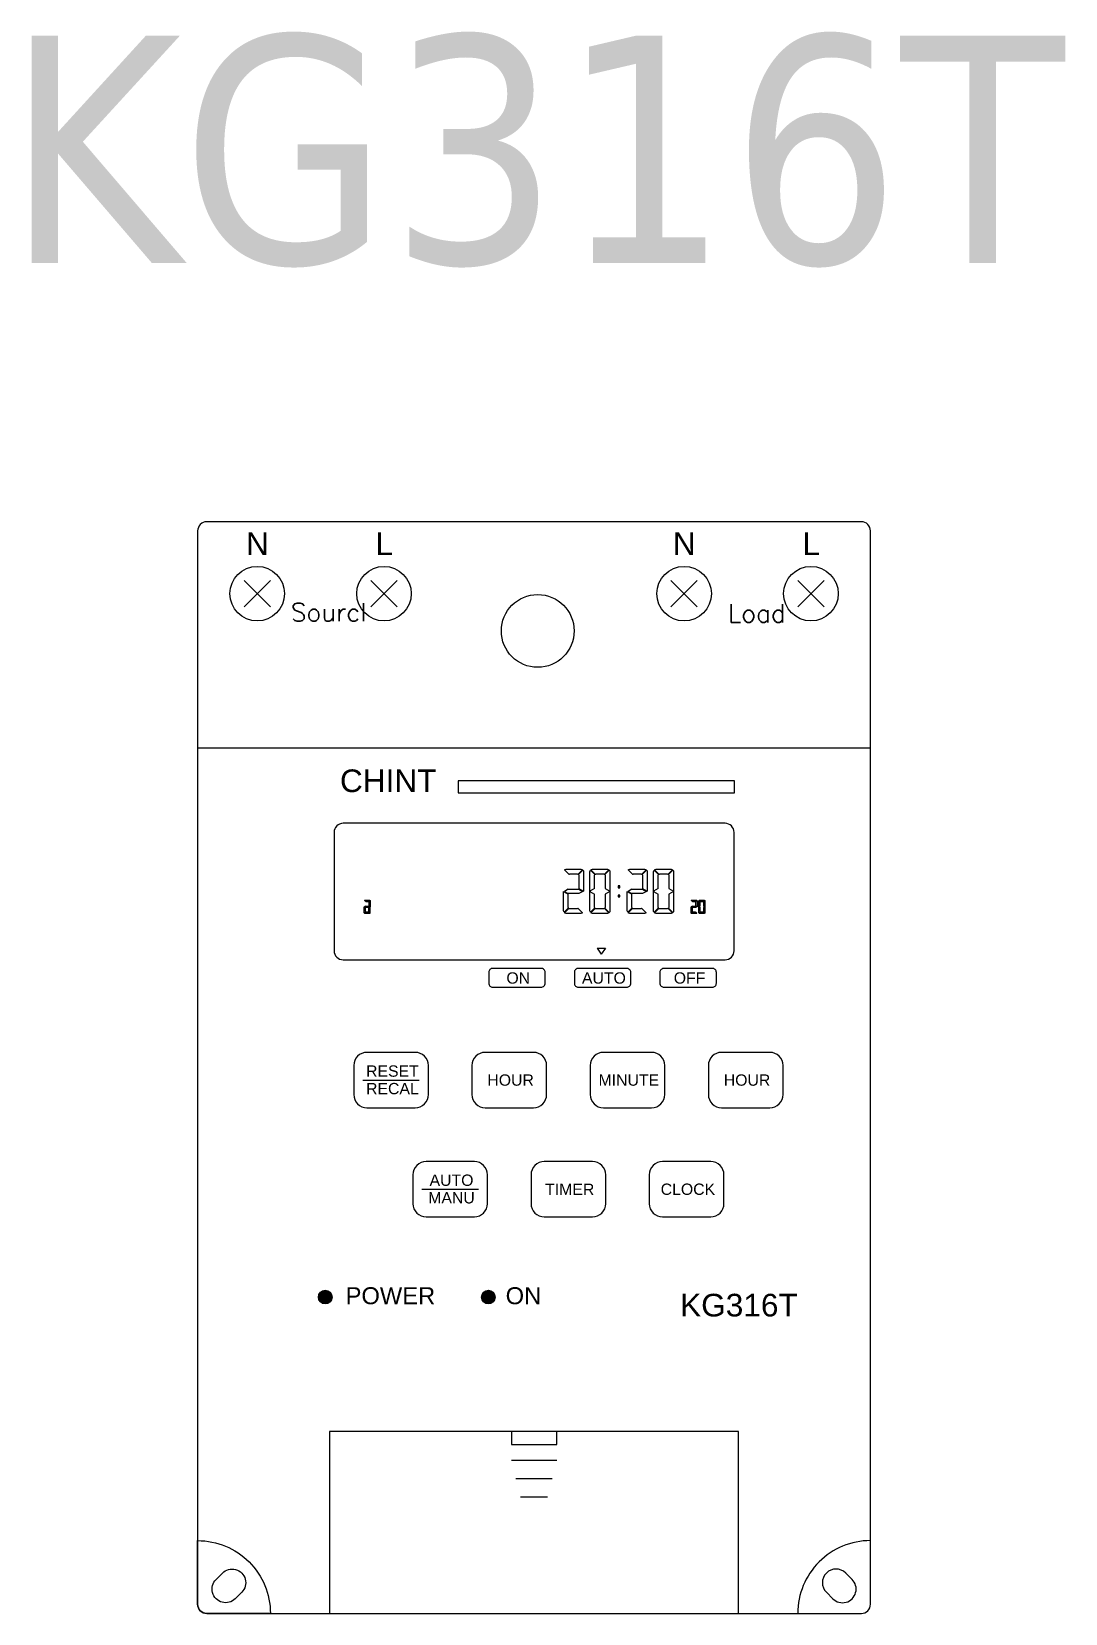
# Model space of a CAD drawing. Header units: millimetres. Extents: x 151 to 1164, y 209 to 402.
# Drawn here: x 1050.5 to 1164.1, y 227.8 to 401.7 of the extents above; entities that cross this region are included whole.
import ezdxf
from ezdxf.enums import TextEntityAlignment as Align

# ---------------------------------------------------------------- set-up
doc = ezdxf.new("R2010")
doc.units = ezdxf.units.MM
doc.styles.add('ARIAL', font='arial.ttf')
doc.styles.add('Tahoma (Input Text)', font='tahoma.ttf')

msp = doc.modelspace()

# ---------------------------------------------------------------- texts
at = {"style": 'Tahoma (Input Text)'}
msp.add_text('KG316T', height=25, dxfattribs=at).set_placement((1047.56, 388.71), align=Align.MIDDLE_LEFT)

# ---------------------------------------------------------------- blocks, each defined once
blk = doc.blocks.new('*U1909')
h = blk.add_hatch(color=1)
h.set_gradient(color1=(252, 84, 87), color2=(252, 49, 52), one_color=1, tint=0.59, name='INVCYLINDER')
edge = h.paths.add_edge_path()
edge.add_arc((-22.97, 34.77), 0.75, 0, 360)
h = blk.add_hatch(color=1)
h.set_gradient(color1=(252, 84, 87), color2=(252, 49, 52), one_color=1, tint=0.59, name='INVCYLINDER')
edge = h.paths.add_edge_path()
edge.add_arc((-5.03, 34.77), 0.75, 0, 360)
for p, q in [((-29, 110.65), (-31.9, 113.54)), ((-29, 113.54), (-31.9, 110.65)), ((-15.05, 113.54), (-17.95, 110.65)), ((-15.05, 110.65), (-17.95, 113.54)), ((15.05, 113.54), (17.95, 110.65)), ((15.05, 110.65), (17.95, 113.54)), ((29, 110.65), (31.9, 113.54)), ((29, 113.54), (31.9, 110.65)), ((-37, 95.16), (37, 95.16)), ((3.83, 81.25), (3.35, 81.73)), ((4.86, 81.25), (5.34, 81.73)), ((6.72, 81.25), (6.24, 81.73)), ((7.75, 81.25), (8.24, 81.73)), ((10.83, 81.25), (10.35, 81.73)), ((11.86, 81.25), (12.34, 81.73)), ((13.72, 81.25), (13.24, 81.73)), ((14.75, 81.25), (15.24, 81.73)), ((4.9, 81.21), (5.38, 81.69)), ((6.68, 81.21), (6.2, 81.69)), ((7.79, 81.21), (8.27, 81.69)), ((11.9, 81.21), (12.38, 81.69)), ((13.68, 81.21), (13.2, 81.69)), ((14.79, 81.21), (15.27, 81.69)), ((-18.5, 78.24), (-18.65, 78.38)), ((-18.19, 78.24), (-18.05, 78.38)), ((-18.18, 78.23), (-18.04, 78.37)), ((3.24, 79.35), (3.75, 79.06)), ((3.75, 79.63), (3.34, 79.37)), ((3.34, 79.37), (3.75, 79.12)), ((4.94, 79.69), (5.44, 79.4)), ((4.94, 79.63), (5.35, 79.37)), ((5.35, 79.37), (4.94, 79.12)), ((6.64, 79.69), (6.14, 79.4)), ((6.14, 79.35), (6.64, 79.06)), ((7.83, 79.69), (8.34, 79.4)), ((8.34, 79.35), (7.83, 79.06)), ((10.24, 79.35), (10.75, 79.06)), ((10.75, 79.63), (10.34, 79.37)), ((10.34, 79.37), (10.75, 79.12)), ((11.94, 79.69), (12.44, 79.4)), ((11.94, 79.63), (12.35, 79.37)), ((12.35, 79.37), (11.94, 79.12)), ((13.64, 79.69), (13.14, 79.4)), ((13.14, 79.35), (13.64, 79.06)), ((14.83, 79.69), (15.34, 79.4)), ((15.34, 79.35), (14.83, 79.06)), ((17.43, 78.24), (17.29, 78.38)), ((17.74, 78.24), (17.89, 78.38)), ((17.76, 78.23), (17.9, 78.37)), ((18.29, 78.23), (18.15, 78.37)), ((18.3, 78.24), (18.16, 78.38)), ((18.61, 78.24), (18.76, 78.38)), ((18.62, 78.23), (18.77, 78.37)), ((-18.68, 77.67), (-18.53, 77.58)), ((-18.52, 77.13), (-18.66, 76.98)), ((-18.53, 77.75), (-18.65, 77.68)), ((-18.65, 77.68), (-18.53, 77.6)), ((-18.5, 77.11), (-18.64, 76.96)), ((-18.19, 77.11), (-18.05, 76.97)), ((-18.18, 77.13), (-18.04, 76.98)), ((-18.17, 77.77), (-18.02, 77.68)), ((-18.17, 77.75), (-18.05, 77.68)), ((-18.05, 77.68), (-18.17, 77.6)), ((-18.02, 77.67), (-18.17, 77.58)), ((3.78, 77.55), (3.3, 77.07)), ((3.84, 77.49), (3.36, 77.01)), ((4.86, 77.5), (5.34, 77.01)), ((6.67, 77.55), (6.19, 77.07)), ((6.73, 77.49), (6.25, 77.01)), ((7.75, 77.5), (8.24, 77.01)), ((7.79, 77.53), (8.27, 77.05)), ((10.78, 77.55), (10.3, 77.07)), ((10.84, 77.49), (10.36, 77.01)), ((11.86, 77.5), (12.34, 77.01)), ((13.67, 77.55), (13.19, 77.07)), ((13.73, 77.49), (13.25, 77.01)), ((14.75, 77.5), (15.24, 77.01)), ((14.79, 77.53), (15.27, 77.05)), ((17.26, 77.67), (17.41, 77.58)), ((17.42, 77.13), (17.28, 76.98)), ((17.41, 77.75), (17.29, 77.68)), ((17.29, 77.68), (17.41, 77.6)), ((17.44, 77.11), (17.29, 76.96)), ((17.74, 77.11), (17.89, 76.97)), ((17.77, 77.77), (17.92, 77.68)), ((17.77, 77.75), (17.89, 77.68)), ((17.89, 77.68), (17.77, 77.6)), ((18.28, 77.77), (18.13, 77.68)), ((18.13, 77.67), (18.28, 77.58)), ((18.29, 77.13), (18.14, 76.98)), ((18.31, 77.11), (18.16, 76.96)), ((18.61, 77.11), (18.76, 76.97)), ((18.62, 77.12), (18.77, 76.98)), ((18.64, 77.77), (18.79, 77.68)), ((18.79, 77.67), (18.64, 77.58)), ((-18.83, 58.63), (-12.62, 58.63)), ((-12.33, 46.63), (-6.12, 46.63)), ((-2.49, 16.83), (2.49, 16.83)), ((-1.99, 14.83), (1.99, 14.83)), ((-1.49, 12.83), (1.49, 12.83))]:
    blk.add_line(p, q)
at = {"color": 253}
blk.add_line((6.93, 73.11), (7.39, 72.48), dxfattribs=at)
for points in [[(-36, 0), (36, 0, 0.414214), (37, 1), (37, 119, 0.414214), (36, 120), (-36, 120, 0.414214), (-37, 119), (-37, 1, 0.414214)], [(-21, 71.85), (21, 71.85, 0.414214), (22, 72.85), (22, 85.85, 0.414214), (21, 86.85), (-21, 86.85, 0.414214), (-22, 85.85), (-22, 72.85, 0.414214)], [(-29, 0), (-29, 0), (-36, 0, -0.414214), (-37, 1), (-37, 8), (-37, 8, -0.414214)], [(29, 0), (29, 0), (36, 0, 0.414214), (37, 1), (37, 8), (37, 8, 0.414214)]]:
    blk.add_lwpolyline(points, format="xyb", close=True)
at = {"color": 5}
blk.add_lwpolyline([(-8.35, 90.2), (22.05, 90.2), (22.05, 91.52), (-8.35, 91.52)], close=True, dxfattribs=at)
for points in [[(3.35, 81.73, -0.173003), (3.52, 81.8), (5.16, 81.8, -0.173003), (5.34, 81.73)], [(6.24, 81.73, -0.173003), (6.42, 81.8), (8.06, 81.8, -0.173003), (8.23, 81.73)], [(10.35, 81.73, -0.173003), (10.52, 81.8), (12.16, 81.8, -0.173003), (12.34, 81.73)], [(13.24, 81.73, -0.173003), (13.42, 81.8), (15.06, 81.8, -0.173003), (15.23, 81.73)], [(3.83, 81.25, -0.161906), (3.94, 81.29), (4.74, 81.29, -0.161906), (4.86, 81.25)], [(4.9, 81.21, -0.161906), (4.94, 81.1), (4.94, 79.69)], [(5.38, 81.69, -0.173003), (5.44, 81.52), (5.44, 79.4)], [(6.14, 79.4), (6.14, 81.52, -0.173003), (6.2, 81.69, -0.173003)], [(6.64, 79.69), (6.64, 81.1, -0.161906), (6.68, 81.21, -0.161906)], [(6.72, 81.25, -0.161906), (6.84, 81.29), (7.64, 81.29, -0.161906), (7.75, 81.25)], [(7.79, 81.21, -0.161906), (7.83, 81.1), (7.83, 79.69)], [(8.27, 81.69, -0.173003), (8.34, 81.52), (8.34, 79.4)], [(10.83, 81.25, -0.161906), (10.94, 81.29), (11.74, 81.29, -0.161906), (11.86, 81.25)], [(11.9, 81.21, -0.161906), (11.94, 81.1), (11.94, 79.69)], [(12.38, 81.69, -0.173003), (12.44, 81.52), (12.44, 79.4)], [(13.14, 79.4), (13.14, 81.52, -0.173003), (13.2, 81.69, -0.173003)], [(13.64, 79.69), (13.64, 81.1, -0.161906), (13.68, 81.21, -0.161906)], [(13.72, 81.25, -0.161906), (13.84, 81.29), (14.64, 81.29, -0.161906), (14.75, 81.25)], [(14.79, 81.21, -0.161906), (14.83, 81.1), (14.83, 79.69)], [(15.27, 81.69, -0.173003), (15.34, 81.52), (15.34, 79.4)], [(-18.65, 78.38, -0.173003), (-18.59, 78.4), (-18.1, 78.4, -0.173003), (-18.05, 78.38)], [(-18.5, 78.24, -0.161906), (-18.47, 78.25), (-18.23, 78.25, -0.161906), (-18.19, 78.24)], [(-18.04, 78.37, -0.173003), (-18.02, 78.32), (-18.02, 77.68)], [(3.3, 77.07, -0.160054), (3.24, 77.23), (3.24, 79.35)], [(3.78, 77.55, -0.143329), (3.75, 77.65), (3.75, 79.06)], [(6.19, 77.07, -0.160054), (6.14, 77.23), (6.14, 79.35)], [(6.67, 77.55, -0.143329), (6.64, 77.65), (6.64, 79.06)], [(7.83, 79.06), (7.83, 77.65, -0.161678), (7.79, 77.53, -0.161678)], [(8.34, 79.35), (8.34, 77.23, -0.173003), (8.27, 77.05, -0.173003)], [(10.3, 77.07, -0.160054), (10.24, 77.23), (10.24, 79.35)], [(10.78, 77.55, -0.143329), (10.75, 77.65), (10.75, 79.06)], [(13.19, 77.07, -0.160054), (13.14, 77.23), (13.14, 79.35)], [(13.67, 77.55, -0.143329), (13.64, 77.65), (13.64, 79.06)], [(14.83, 79.06), (14.83, 77.65, -0.161678), (14.79, 77.53, -0.161678)], [(15.34, 79.35), (15.34, 77.23, -0.173003), (15.27, 77.05, -0.173003)], [(17.29, 78.38, -0.173003), (17.34, 78.4), (17.84, 78.4, -0.173003), (17.89, 78.38)], [(17.43, 78.24, -0.161906), (17.47, 78.25), (17.71, 78.25, -0.161906), (17.74, 78.24)], [(17.9, 78.37, -0.173003), (17.92, 78.32), (17.92, 77.68)], [(18.13, 77.68), (18.13, 78.32, -0.173003), (18.15, 78.37, -0.173003)], [(18.16, 78.38, -0.173003), (18.21, 78.4), (18.7, 78.4, -0.173003), (18.76, 78.38)], [(18.3, 78.24, -0.161906), (18.34, 78.25), (18.58, 78.25, -0.161906), (18.61, 78.24)], [(18.77, 78.37, -0.173003), (18.79, 78.32), (18.79, 77.68)], [(-18.66, 76.98, -0.160054), (-18.68, 77.03), (-18.68, 77.67)], [(-18.05, 76.97, -0.173003), (-18.1, 76.95), (-18.59, 76.95, -0.160054), (-18.64, 76.96, -0.160054)], [(-18.52, 77.13, -0.143329), (-18.53, 77.16), (-18.53, 77.58)], [(-18.19, 77.11, -0.162278), (-18.23, 77.1), (-18.47, 77.1, -0.143329), (-18.5, 77.11, -0.143329)], [(-18.18, 78.23, -0.161906), (-18.17, 78.19), (-18.17, 77.77)], [(-18.18, 77.13, 0.143329), (-18.17, 77.16), (-18.17, 77.58)], [(-18.04, 76.98, 0.160054), (-18.02, 77.03), (-18.02, 77.67)], [(5.34, 77.02, -0.173003), (5.16, 76.95), (3.52, 76.95, -0.160054), (3.36, 77.01, -0.160054)], [(4.86, 77.5, -0.162278), (4.74, 77.46), (3.94, 77.46, -0.143329), (3.84, 77.49, -0.143329)], [(8.23, 77.02, -0.173003), (8.06, 76.95), (6.42, 76.95, -0.160054), (6.25, 77.01, -0.160054)], [(7.75, 77.5, -0.162278), (7.64, 77.46), (6.84, 77.46, -0.143329), (6.73, 77.49, -0.143329)], [(12.34, 77.02, -0.173003), (12.16, 76.95), (10.52, 76.95, -0.160054), (10.36, 77.01, -0.160054)], [(11.86, 77.5, -0.162278), (11.74, 77.46), (10.94, 77.46, -0.143329), (10.84, 77.49, -0.143329)], [(15.23, 77.02, -0.173003), (15.06, 76.95), (13.42, 76.95, -0.160054), (13.25, 77.01, -0.160054)], [(14.75, 77.5, -0.162278), (14.64, 77.46), (13.84, 77.46, -0.143329), (13.73, 77.49, -0.143329)], [(17.28, 76.98, -0.160054), (17.26, 77.03), (17.26, 77.67)], [(17.89, 76.97, -0.173003), (17.84, 76.95), (17.34, 76.95, -0.160054), (17.29, 76.96, -0.160054)], [(17.42, 77.13, -0.143329), (17.41, 77.16), (17.41, 77.58)], [(17.74, 77.11, -0.162278), (17.71, 77.1), (17.47, 77.1, -0.143329), (17.44, 77.11, -0.143329)], [(17.76, 78.23, -0.161906), (17.77, 78.19), (17.77, 77.77)], [(18.14, 76.98, -0.160054), (18.13, 77.03), (18.13, 77.67)], [(18.76, 76.97, -0.173003), (18.7, 76.95), (18.21, 76.95, -0.160054), (18.16, 76.96, -0.160054)], [(18.28, 77.77), (18.28, 78.19, -0.161906), (18.29, 78.23, -0.161906)], [(18.29, 77.13, -0.143329), (18.28, 77.16), (18.28, 77.58)], [(18.61, 77.11, -0.162278), (18.58, 77.1), (18.34, 77.1, -0.143329), (18.31, 77.11, -0.143329)], [(18.62, 78.23, -0.161906), (18.64, 78.19), (18.64, 77.77)], [(18.64, 77.58), (18.64, 77.16, -0.161678), (18.62, 77.12, -0.161678)], [(18.79, 77.67), (18.79, 77.03, -0.173003), (18.77, 76.98, -0.173003)]]:
    blk.add_lwpolyline(points, format="xyb")
for points in [[(3.75, 79.63), (4.94, 79.63)], [(4.94, 79.12), (3.75, 79.12)], [(3.95, 79.63), (4.74, 79.63)], [(4.74, 79.12), (3.95, 79.12)], [(10.75, 79.63), (11.94, 79.63)], [(11.94, 79.12), (10.75, 79.12)], [(10.95, 79.63), (11.74, 79.63)], [(11.74, 79.12), (10.95, 79.12)], [(-18.53, 77.75), (-18.17, 77.75)], [(-18.17, 77.6), (-18.53, 77.6)], [(-18.47, 77.75), (-18.23, 77.75)], [(-18.23, 77.6), (-18.47, 77.6)], [(17.41, 77.75), (17.77, 77.75)], [(17.77, 77.6), (17.41, 77.6)], [(17.47, 77.75), (17.71, 77.75)], [(17.71, 77.6), (17.47, 77.6)]]:
    blk.add_lwpolyline(points)
for points in [[(9.24, 79.77), (9.44, 79.77), (9.44, 79.97), (9.24, 79.97)], [(9.24, 78.77), (9.44, 78.77), (9.44, 78.97), (9.24, 78.97)], [(9.24, 78.77), (9.44, 78.77), (9.44, 78.97), (9.24, 78.97)], [(-22.5, 20), (-22.5, 0), (22.5, 0), (22.5, 20)], [(-2.49, 18.58), (2.49, 18.58), (2.49, 20), (-2.49, 20)]]:
    blk.add_lwpolyline(points, close=True)
at = {"color": 253}
blk.add_lwpolyline([(6.93, 73.11), (7.86, 73.11), (7.39, 72.48)], dxfattribs=at)
for points in [[(-4.54, 68.83), (0.77, 68.83, 0.414214), (1.22, 69.28), (1.22, 70.46, 0.414214), (0.77, 70.91), (-4.54, 70.91, 0.414214), (-4.99, 70.46), (-4.99, 69.28, 0.414214)], [(4.88, 68.83), (10.19, 68.83, 0.414214), (10.64, 69.28), (10.64, 70.46, 0.414214), (10.19, 70.91), (4.88, 70.91, 0.414214), (4.43, 70.46), (4.43, 69.28, 0.414214)], [(14.29, 68.83), (19.6, 68.83, 0.414214), (20.05, 69.28), (20.05, 70.46, 0.414214), (19.6, 70.91), (14.29, 70.91, 0.414214), (13.84, 70.46), (13.84, 69.28, 0.414214)], [(-34.27, 4.44, -1), (-32.15, 2.32), (-32.86, 1.61, -1), (-34.98, 3.73)], [(34.27, 4.44, 1), (32.15, 2.32), (32.86, 1.61, 1), (34.98, 3.73)]]:
    blk.add_lwpolyline(points, format="xyb", close=True, dxfattribs=at)
at = {"color": 5}
for points in [[(-18.38, 55.59), (-13.07, 55.59, 0.414214), (-11.62, 57.04), (-11.62, 60.22, 0.414214), (-13.07, 61.67), (-18.38, 61.67, 0.414214), (-19.83, 60.22), (-19.83, 57.04, 0.414214)], [(-5.38, 55.59), (-0.07, 55.59, 0.414214), (1.38, 57.04), (1.38, 60.22, 0.414214), (-0.07, 61.67), (-5.38, 61.67, 0.414214), (-6.83, 60.22), (-6.83, 57.04, 0.414214)], [(7.62, 55.59), (12.93, 55.59, 0.414214), (14.38, 57.04), (14.38, 60.22, 0.414214), (12.93, 61.67), (7.62, 61.67, 0.414214), (6.17, 60.22), (6.17, 57.04, 0.414214)], [(20.62, 55.59), (25.93, 55.59, 0.414214), (27.38, 57.04), (27.38, 60.22, 0.414214), (25.93, 61.67), (20.62, 61.67, 0.414214), (19.17, 60.22), (19.17, 57.04, 0.414214)], [(-11.88, 43.59), (-6.57, 43.59, 0.414214), (-5.12, 45.04), (-5.12, 48.22, 0.414214), (-6.57, 49.67), (-11.88, 49.67, 0.414214), (-13.33, 48.22), (-13.33, 45.04, 0.414214)], [(1.12, 43.59), (6.43, 43.59, 0.414214), (7.88, 45.04), (7.88, 48.22, 0.414214), (6.43, 49.67), (1.12, 49.67, 0.414214), (-0.33, 48.22), (-0.33, 45.04, 0.414214)], [(14.12, 43.59), (19.43, 43.59, 0.414214), (20.88, 45.04), (20.88, 48.22, 0.414214), (19.43, 49.67), (14.12, 49.67, 0.414214), (12.67, 48.22), (12.67, 45.04, 0.414214)]]:
    blk.add_lwpolyline(points, format="xyb", close=True, dxfattribs=at)
for centre, radius in [((-30.45, 112.1), 3), ((-16.5, 112.1), 3), ((16.5, 112.1), 3), ((30.45, 112.1), 3), ((0.4, 108), 4)]:
    blk.add_circle(centre, radius)
at = {"color": 1}
for centre in [(-22.97, 34.77), (-5.03, 34.77)]:
    blk.add_circle(centre, 0.75, dxfattribs=at)
at = {"color": 253, "lineweight": 9, "attachment_point": 5, "style": 'ARIAL'}
for s, insert, char_height, width in [('N', (-30.43, 117.59), 2.49, 12.4402), ('L', (-16.48, 117.59), 2.49, 12.4402), ('N', (16.52, 117.59), 2.49, 12.4402), ('L', (30.47, 117.59), 2.49, 12.4402), ('ON', (-1.74, 69.84), 1.244, 6.2201), ('AUTO', (7.68, 69.84), 1.244, 6.2201), ('OFF', (17.1, 69.84), 1.244, 6.2201), ('POWER', (-15.8, 34.91), 1.866, 9.3302), ('ON', (-1.17, 34.91), 1.866, 9.3302), ('KG316T', (22.53, 33.87), 2.488, 12.4402)]:
    blk.add_mtext(s, dxfattribs=dict(at, insert=insert, char_height=char_height, width=width))
at = {"char_height": 2, "width": 3.1628, "attachment_point": 1}
for s, insert in [('{\\Ftxt1|c0;Sourcl}', (-26.74, 111.06)), ('{\\Ftxt1|c0;Load}', (21.33, 110.94))]:
    blk.add_mtext(s, dxfattribs=dict(at, insert=insert))
at = {"color": 5, "lineweight": 9, "insert": (-16.04, 91.51), "char_height": 2.488, "width": 33.7268, "attachment_point": 5, "style": 'ARIAL'}
blk.add_mtext('CHINT', dxfattribs=at)
at = {"lineweight": 9, "char_height": 1.244, "width": 6.2201, "attachment_point": 5, "style": 'ARIAL'}
for s, insert in [('RESET', (-15.58, 59.61)), ('HOUR', (-2.58, 58.62)), ('MINUTE', (10.42, 58.62)), ('HOUR', (23.42, 58.62)), ('RECAL', (-15.58, 57.68)), ('AUTO', (-9.08, 47.61)), ('TIMER', (3.92, 46.62)), ('CLOCK', (16.92, 46.62)), ('MANU', (-9.08, 45.68))]:
    blk.add_mtext(s, dxfattribs=dict(at, insert=insert))

# ---------------------------------------------------------------- block references
msp.add_blockref('*U1909', (1105.71, 227.78))

msp.set_redraw_order([(e.dxf.handle, doc.entitydb.next_handle()) for e in msp.query("TEXT MTEXT ATTDEF DIMENSION ARC_DIMENSION")])  # texts and dimensions are drawn at this point

doc.saveas('drawing.dxf')
